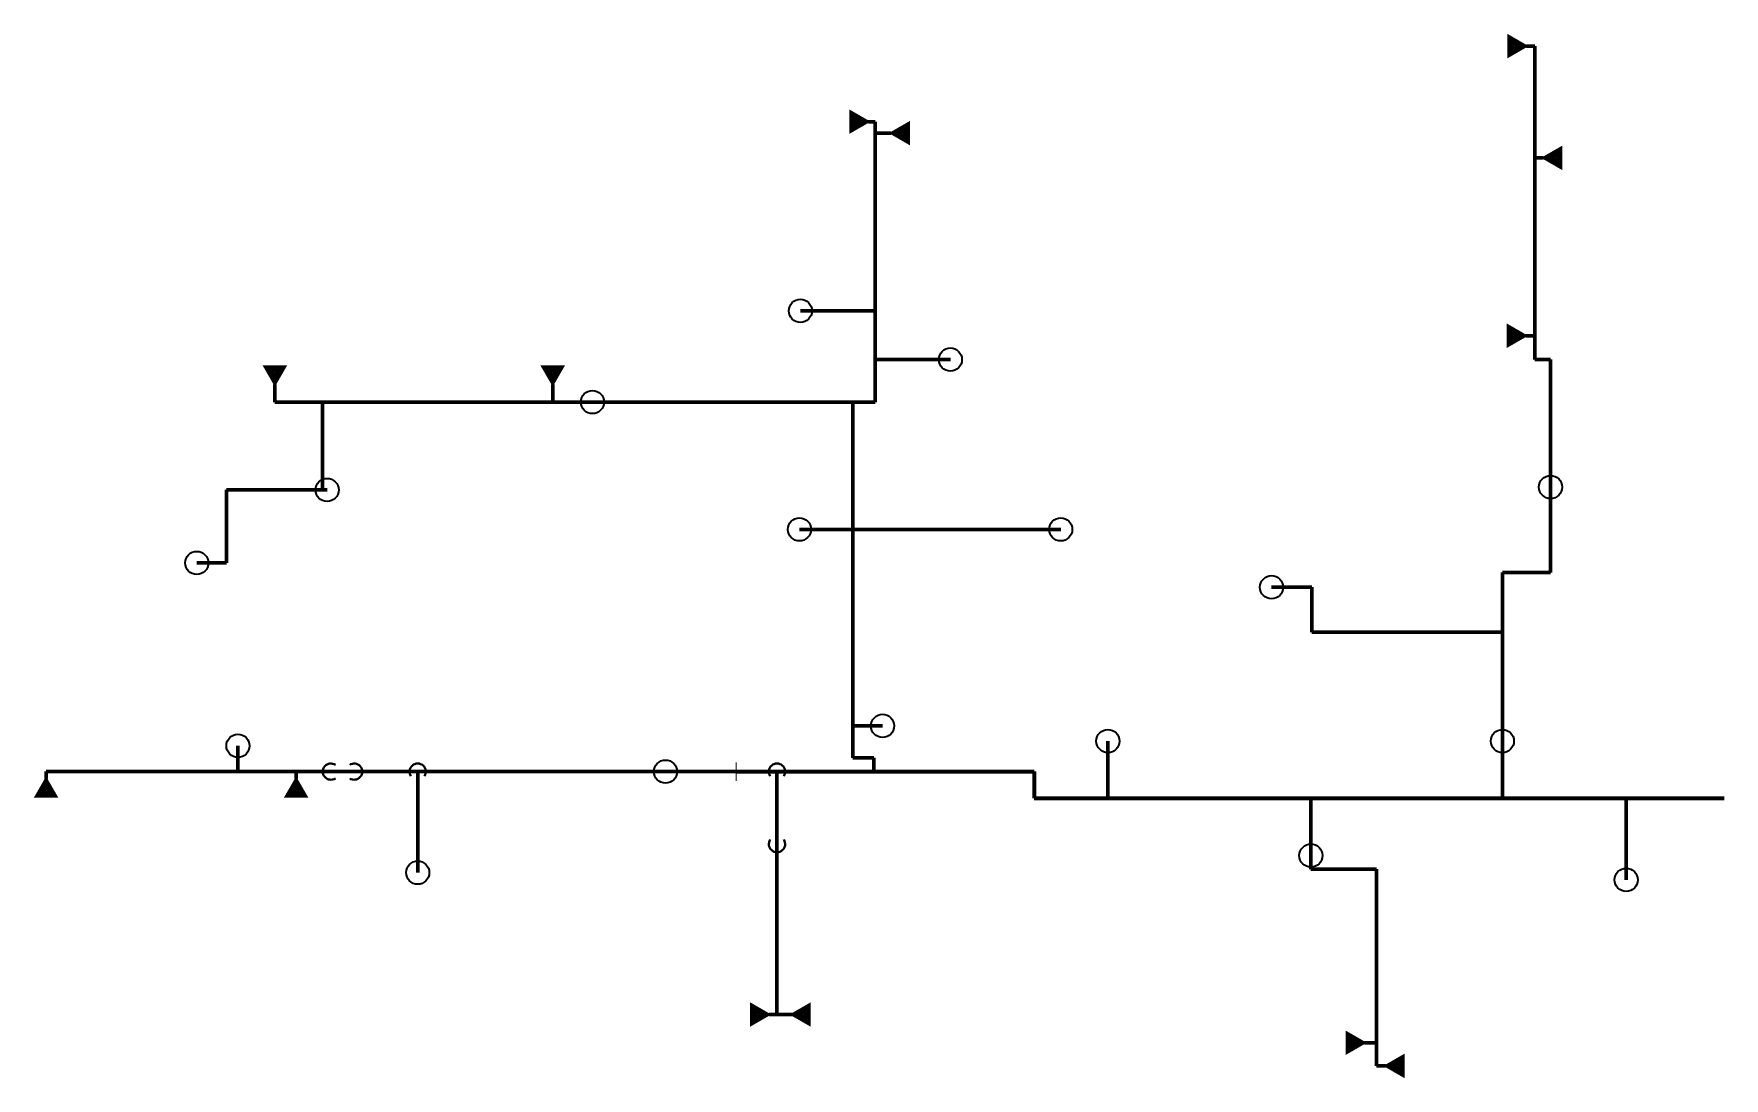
# Model space of a CAD drawing. Header units: inches. Extents: x -2802 to 2433, y -7056 to -2017.
# Drawn here: x -996 to -266, y -5195 to -4744 of the extents above; entities that cross this region are included whole.
import ezdxf

# ---------------------------------------------------------------- set-up
doc = ezdxf.new("R2010")
doc.units = ezdxf.units.IN
doc.header["$LTSCALE"] = 0.5
doc.header["$MEASUREMENT"] = 0
for name, color, linetype, lineweight in [('SPRK-COUPLING', 7, 'Continuous', 40), ('sprk-hd-sw', 7, 'Continuous', 30), ('sprk-pbl', 6, 'Continuous', 60), ('sprk-pmn', 1, 'Continuous', 70), ('sprk-ref-hds', 4, 'Continuous', 35)]:
    doc.layers.add(name, color=color, linetype=linetype, lineweight=lineweight)

# ---------------------------------------------------------------- blocks, each defined once
blk = doc.blocks.new('sprk-hd-sw')
at = {"layer": 'sprk-hd-sw', "const_width": 3}
blk.add_lwpolyline([(-2.06, 0), (-6.74, 2.7), (-6.74, -2.7)], close=True, dxfattribs=at)
at = {"layer": 'sprk-hd-sw'}
blk.add_circle((0, 0), 0.305, dxfattribs=at)
blk = doc.blocks.new('coupling')
at = {"layer": 'SPRK-COUPLING', "const_width": 0.4}
for points in [[(-4, 0), (4, 0)], [(0, 4), (0, -4)]]:
    blk.add_lwpolyline(points, dxfattribs=at)

msp = doc.modelspace()

# ---------------------------------------------------------------- linework, layer by layer
at = {"layer": 'sprk-pbl'}
for p, q in [((-348.08, -4749.61), (-351.7, -4749.61)), ((-348.08, -4874.67), (-348.08, -4749.61)), ((-632.94, -4782.24), (-635.93, -4782.24)), ((-632.94, -4863.92), (-632.94, -4782.24)), ((-626.18, -4787.18), (-632.94, -4787.18)), ((-344.45, -4797.87), (-348.08, -4797.87)), ((-665.3, -4863.92), (-632.94, -4863.92)), ((-632.94, -4863.92), (-632.94, -4903.31)), ((-351.95, -4874.67), (-348.08, -4874.67)), ((-348.08, -4874.67), (-348.08, -4884.9)), ((-600.51, -4884.95), (-632.94, -4884.95)), ((-348.08, -4884.9), (-341.29, -4884.9)), ((-341.29, -4884.9), (-341.29, -4976.93)), ((-892.26, -4895.74), (-892.26, -4903.31)), ((-772.26, -4903.31), (-772.26, -4895.74)), ((-892.26, -4903.31), (-772.26, -4903.31)), ((-871.63, -4941.25), (-871.63, -4903.31)), ((-772.26, -4903.31), (-632.94, -4903.31)), ((-642.62, -4903.31), (-642.62, -5056.87)), ((-871.63, -4941.25), (-913.2, -4941.25)), ((-913.2, -4941.25), (-913.2, -4972.76)), ((-869.71, -4941.25), (-871.63, -4941.25)), ((-665.68, -4958.28), (-642.62, -4958.28)), ((-642.62, -4958.28), (-552.86, -4958.28)), ((-913.2, -4972.76), (-926.01, -4972.76)), ((-362.1, -5074.3), (-362.1, -4976.93)), ((-341.29, -4976.93), (-362.1, -4976.93)), ((-461.78, -4983.25), (-444.33, -4983.25)), ((-444.33, -4983.25), (-444.33, -5002.7)), ((-444.33, -5002.7), (-362.1, -5002.7)), ((-629.8, -5043.12), (-642.62, -5043.12)), ((-908.2, -5051.72), (-908.2, -5062.87)), ((-532.5, -5049.68), (-532.5, -5074.3)), ((-642.62, -5056.87), (-633.62, -5056.87)), ((-633.62, -5056.87), (-633.62, -5062.87)), ((-991.08, -5065.87), (-991.08, -5062.87)), ((-991.08, -5062.87), (-834.61, -5062.87)), ((-883.08, -5065.87), (-883.08, -5062.87)), ((-693.06, -5062.87), (-834.61, -5062.87)), ((-830.58, -5106.49), (-830.58, -5062.87)), ((-675.39, -5167.74), (-675.39, -5062.87)), ((-444.8, -5105.04), (-444.8, -5074.3)), ((-308.62, -5109.59), (-308.62, -5074.3)), ((-416.4, -5105.04), (-444.8, -5105.04)), ((-416.4, -5189.93), (-416.4, -5105.04)), ((-678.8, -5167.74), (-668.75, -5167.74)), ((-421.58, -5179.93), (-416.4, -5179.93)), ((-412.58, -5189.93), (-416.4, -5189.93))]:
    msp.add_line(p, q, dxfattribs=at)
at = {"layer": 'sprk-pbl', "lineweight": 40}
for centre, start, end in [((-868.05, -5062.87), 57.00368, 302.99632), ((-858.05, -5062.87), 237.00368, 122.99632), ((-830.58, -5062.87), 327.00368, 212.99632), ((-675.39, -5062.87), 327.00368, 212.99632), ((-675.39, -5094.14), 147.00368, 32.99632)]:
    msp.add_arc(centre, 3.5, start, end, dxfattribs=at)
at = {"layer": 'sprk-pmn'}
for p, q in [((-693.06, -5062.87), (-564.31, -5062.87)), ((-564.31, -5062.87), (-564.31, -5074.3)), ((-564.31, -5074.3), (-266.29, -5074.3))]:
    msp.add_line(p, q, dxfattribs=at)
at = {"layer": 'sprk-ref-hds'}
for centre in [(-665.3, -4863.92), (-600.51, -4884.95), (-755.1, -4903.31), (-341.29, -4939.99), (-869.71, -4941.25), (-665.68, -4958.28), (-552.86, -4958.28), (-926.01, -4972.76), (-461.78, -4983.25), (-629.8, -5043.12), (-532.48, -5049.68), (-362.1, -5049.68), (-908.2, -5051.72), (-723.55, -5062.87), (-444.8, -5099.12), (-830.58, -5106.49), (-308.62, -5109.59)]:
    msp.add_circle(centre, 5, dxfattribs=at)

# ---------------------------------------------------------------- block references
at = {"layer": 'SPRK-COUPLING'}
msp.add_blockref('coupling', (-693.06, -5062.87), dxfattribs=at)
at = {"layer": 'sprk-hd-sw'}
for p in [(-351.7, -4749.61), (-635.93, -4782.24), (-351.95, -4874.67), (-678.8, -5167.74), (-421.58, -5179.93)]:
    msp.add_blockref('sprk-hd-sw', p, dxfattribs=at)
for p, rotation in [((-626.18, -4787.18), 180), ((-344.45, -4797.87), 180), ((-892.26, -4895.74), 270), ((-772.26, -4895.74), 270), ((-991.08, -5065.87), 89.99999999999999), ((-883.08, -5065.87), 89.99999999999999), ((-669.05, -5167.74), 180), ((-412.58, -5189.93), 180)]:
    msp.add_blockref('sprk-hd-sw', p, dxfattribs=dict(at, rotation=rotation))

doc.saveas('drawing.dxf')
